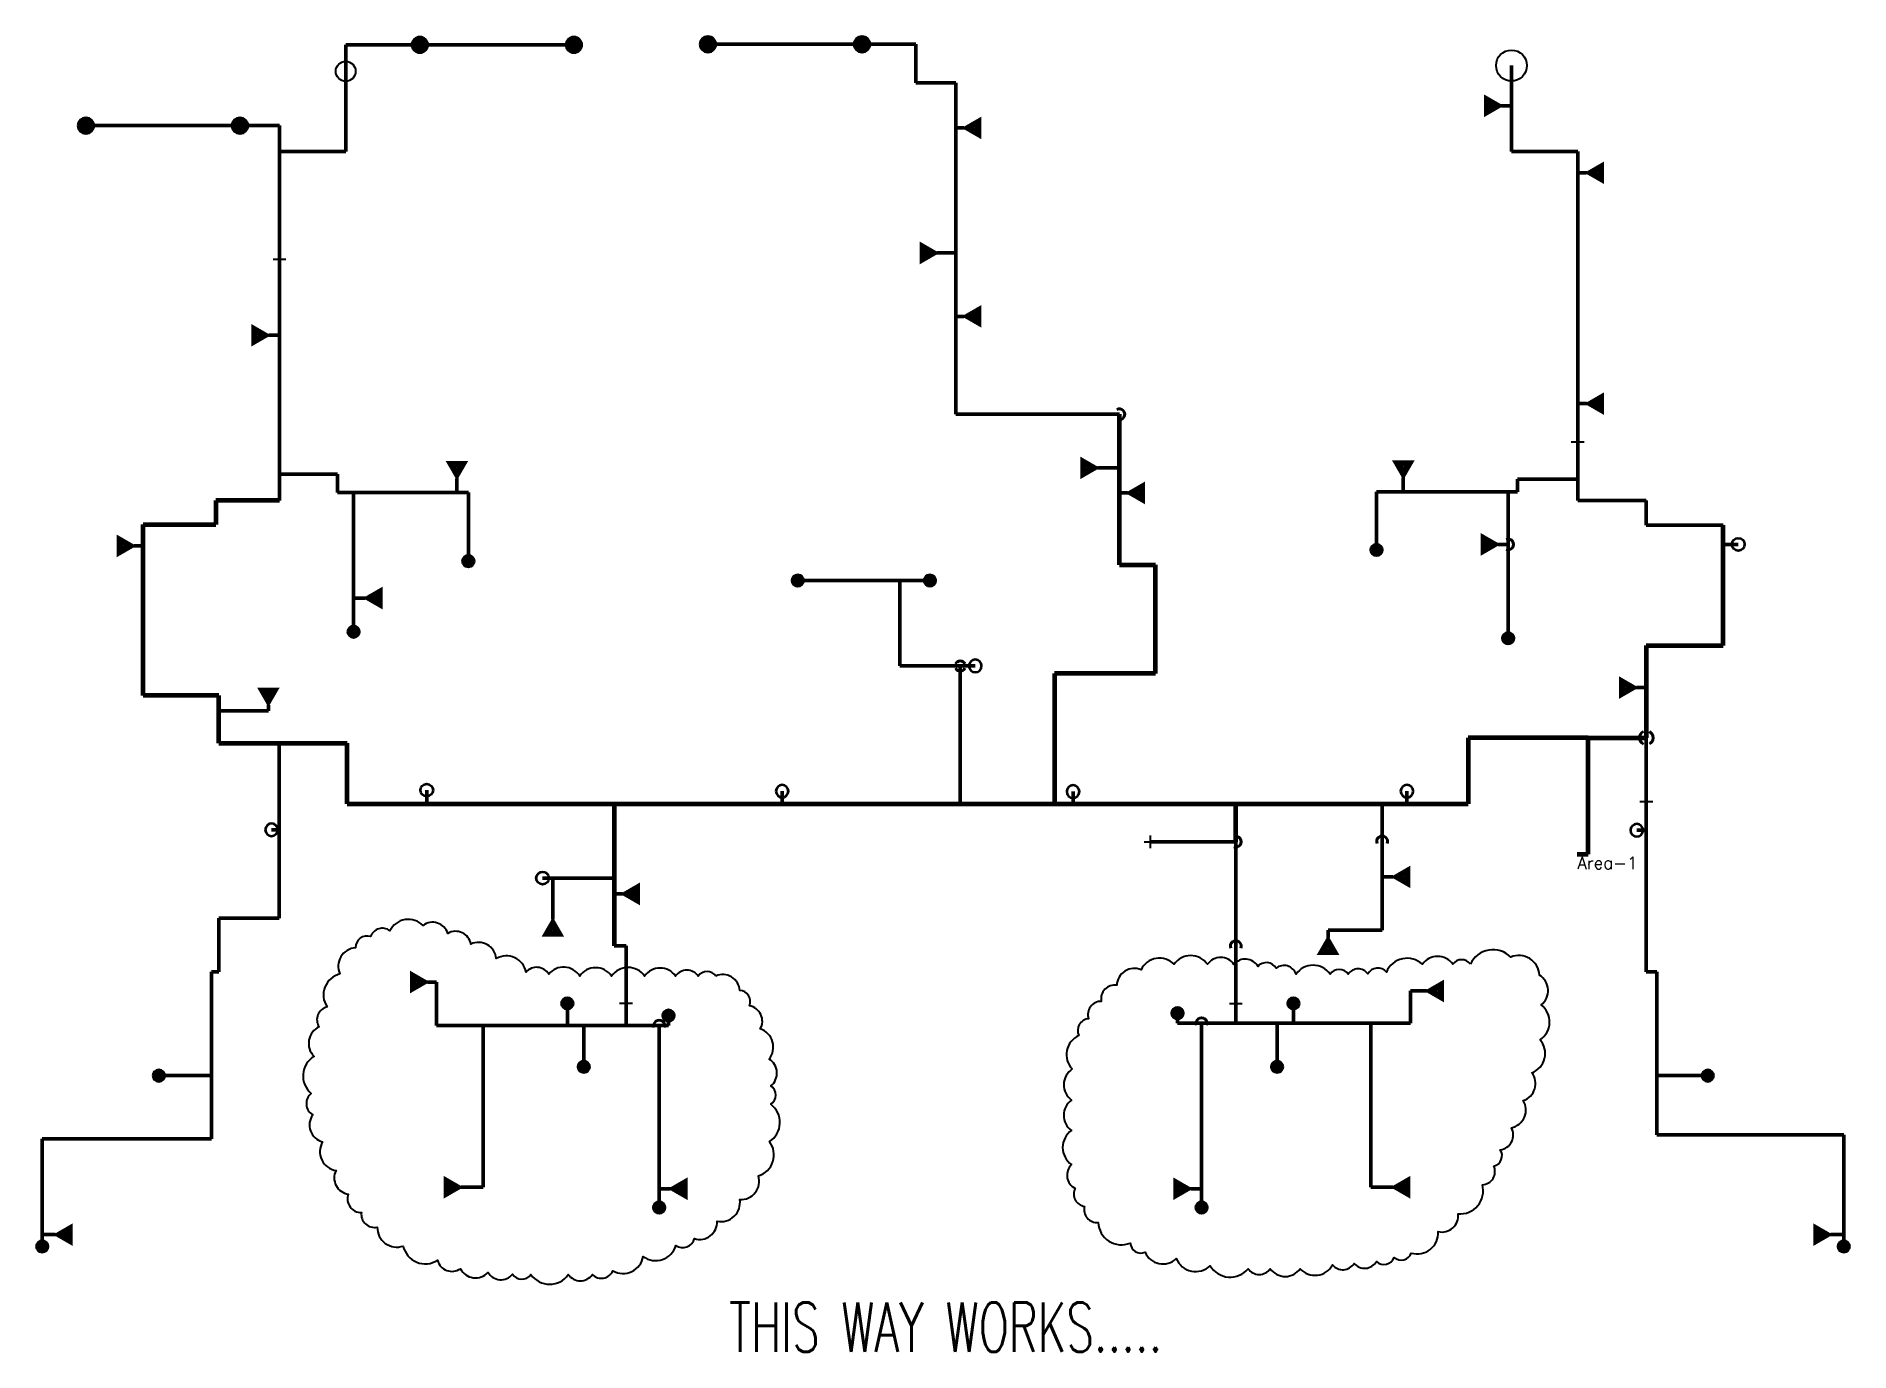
# Model space of a CAD drawing. Header units: inches. Extents: x -608 to 2119, y -619 to 1582.
# Drawn here: x 1272 to 2119, y -32 to 582 of the extents above; entities that cross this region are included whole.
import ezdxf

# ---------------------------------------------------------------- set-up
doc = ezdxf.new("R2010")
doc.units = ezdxf.units.IN
doc.header["$MEASUREMENT"] = 0
doc.header["$PDMODE"] = 2
doc.header["$PDSIZE"] = 3
doc.layers.add('spk-pipe-cuts', color=7, linetype='Continuous')
for name, color, linetype, lineweight in [('SPRK PIPE BL', 6, 'Continuous', 50), ('SPRK PIPEMN 2GR', 5, 'Continuous', 50), ('sprk-hd-conc', 7, 'Continuous', 30), ('sprk-hd-sw', 7, 'Continuous', 30), ('SPRK-HD-UP', 7, 'Continuous', 35), ('SPRK-PipeMN-2h', 7, 'Continuous', 60)]:
    doc.layers.add(name, color=color, linetype=linetype, lineweight=lineweight)
doc.styles.add('SIMPLEX', font='SIMPLEX.shx', dxfattribs={"width": 0.65, "height": 5.75})
doc.styles.get("Standard").update_dxf_attribs({"font": 'simplex.shx', "width": 0.65, "height": 5.75})

msp = doc.modelspace()

# ---------------------------------------------------------------- texts
at = {"insert": (1595.27, -9.38), "char_height": 23, "width": 2159.5371, "attachment_point": 1}
msp.add_mtext('THIS WAY WORKS.....', dxfattribs=at)

# ---------------------------------------------------------------- blocks, each defined once
blk = doc.blocks.new('AREA-CONFIG')
at = {"flags": 1}
for tag, p in [('IGNORE-SHORTER-THAN', (0, -41.4)), ('CUT-LONGER-THAN', (0, -48.3)), ('CUT-BRANCH-INTO', (0, -55.2)), ('CUT-MAIN-INTO', (0, -62.1)), ('MAIN-CUT-CLEARANCE', (0, -69))]:
    blk.add_attdef(tag, p, '', height=5.75, dxfattribs=at)
at = {"layer": 'spk-pipe-cuts', "style": 'SIMPLEX', "flags": 1}
for tag, p in [('AREA-ID', (0, 0)), ('MAIN-LABEL', (0, -13.8)), ('MAIN-START-NO', (0, -20.7)), ('BRANCH-LABEL', (0, -27.6)), ('BRANCH-START-NO', (0, -34.5))]:
    blk.add_attdef(tag, p, '', height=5.75, dxfattribs=at)
at = {"layer": 'spk-pipe-cuts', "style": 'SIMPLEX'}
blk.add_attdef('AREA-NAME', (0, -6.9), '', height=5.75, dxfattribs=at)
blk = doc.blocks.new('sprk-hd-sw')
at = {"layer": 'sprk-hd-sw', "const_width": 3}
blk.add_lwpolyline([(-2.06, 0), (-6.74, 2.7), (-6.74, -2.7)], close=True, dxfattribs=at)
at = {"layer": 'sprk-hd-sw'}
blk.add_circle((0, 0), 0.305, dxfattribs=at)
blk = doc.blocks.new('SPRK-HD-UP')
at = {"layer": 'SPRK-HD-UP'}
blk.add_circle((0, 0), 3.75, dxfattribs=at)
blk = doc.blocks.new('sprk-hd-conc')
at = {"layer": 'sprk-hd-conc', "const_width": 3.75}
blk.add_lwpolyline([(-1.875, 0, 1), (1.875, 0, 1)], format="xyb", close=True, dxfattribs=at)
at = {"layer": 'sprk-hd-conc'}
blk.add_circle((0, 0), 3.75, dxfattribs=at)

# ---------------------------------------------------------------- linework, layer by layer
for points in [[(1589.12, 143.1, 0.520567), (1580.85, 143.1, 0.520567), (1570.25, 143.1, 0.520567), (1555.8, 143.1, 0.520567), (1540.39, 143.1, 0.520567), (1525.47, 143.1, 0.520567), (1511.01, 143.91, 0.520567), (1500.39, 144.9, 0.520567), (1486.51, 151.25, 0.520567), (1474.64, 158.01, 0.520567), (1463.86, 163.03, 0.520567), (1452.26, 166.68, 0.520567), (1436.78, 164.21, 0.520567), (1427.77, 161.52, 0.520567), (1420.71, 156.34, 0.520567), (1413.42, 144.09, 0.520567), (1407.43, 128.7, 0.520567), (1403.71, 119.39, 0.520567), (1401.37, 105.57, 0.520567), (1400.06, 88.3, 0.520567), (1400.7, 78.26, 0.520567), (1405.29, 65.65, 0.520567), (1411.61, 52.22, 0.520567), (1417.34, 41.26, 0.520567), (1423.46, 32.63, 0.520567), (1430.87, 25.81, 0.520567), (1443.02, 16.99, 0.520567), (1459.06, 10.32, 0.520567), (1469.75, 6.4, 0.520567), (1482.63, 4.68, 0.520567), (1494.06, 3.82, 0.520567), (1502.65, 3.66, 0.520567), (1520.12, 3.65, 0.520567), (1531.41, 3.64, 0.520567), (1541, 5.41, 0.520567), (1555.15, 12.06, 0.520567), (1570.45, 17.3, 0.520567), (1579.1, 20.44, 0.520567), (1589.68, 28.57, 0.520567), (1600.3, 38.7, 0.520567), (1608.99, 49.76, 0.520567), (1614.16, 65.8, 0.520567), (1614.82, 83.18, 0.520567), (1614.83, 91.82, 0.520567), (1613.99, 104.31, 0.520567), (1609.85, 118.37, 0.520567), (1604.79, 129.2, 0.520567), (1600.31, 136.4, 0.520567)], [(1941.7, 148.6, 0.520567), (1933.43, 148.6, 0.520567), (1919.23, 148.6, 0.520567), (1902.43, 144.98, 0.520567), (1893.78, 144.09, 0.520567), (1884.6, 144.02, 0.520567), (1876.11, 144.02, 0.520567), (1860.19, 144.01, 0.520567), (1850.85, 146.75, 0.520567), (1842.43, 147.6, 0.520567), (1831.2, 148.55, 0.520567), (1818.81, 148.6, 0.520567), (1803.2, 148.6, 0.520567), (1787.8, 146.06, 0.520567), (1776.42, 138.77, 0.520567), (1769.2, 131.29, 0.520567), (1763.27, 123.17, 0.520567), (1758.71, 115.29, 0.520567), (1755.62, 99.7, 0.520567), (1755.32, 85.17, 0.520567), (1755.31, 71, 0.520567), (1755.31, 55.01, 0.520567), (1757.02, 43.91, 0.520567), (1761.38, 35.52, 0.520567), (1767.75, 27.98, 0.520567), (1782.74, 18.4, 0.520567), (1789.64, 14.08, 0.520567), (1804.2, 11.12, 0.520567), (1820.11, 7.78, 0.520567), (1837.79, 6.41, 0.520567), (1848.15, 6.4, 0.520567), (1862.16, 6.4, 0.520567), (1877.27, 8.21, 0.520567), (1887.29, 8.89, 0.520567), (1897.75, 9.77, 0.520567), (1906.12, 11.64, 0.520567), (1914.05, 13.71, 0.520567), (1926.63, 23.71, 0.520567), (1935.92, 32.03, 0.520567), (1947.28, 45.59, 0.520567), (1952.66, 54.35, 0.520567), (1955.66, 61.9, 0.520567), (1960.86, 72.23, 0.520567), (1966.36, 84.99, 0.520567), (1970.42, 97.9, 0.520567), (1974.21, 113.35, 0.520567), (1974.73, 129.58, 0.520567), (1973.91, 143.57, 0.520567), (1960.54, 151.97, 0.520567)]]:
    msp.add_lwpolyline(points, format="xyb", close=True)
at = {"layer": 'spk-pipe-cuts'}
for centre, radius in [((1416.14, 565.73), 4.65), ((1960.86, 568.42), 7.21)]:
    msp.add_circle(centre, radius, dxfattribs=at)
for p in [(1385.19, 478.03), (1991.8, 392.69), (2023.87, 224.6, 0), (1792.17, 205.83), (1547.13, 130.46), (1832.06, 130.34, 0)]:
    msp.add_point(p, dxfattribs=at)
at = {"layer": 'SPRK PIPE BL'}
for p, q in [((1416.14, 578.09), (1416.14, 528.2)), ((1522.77, 578.09), (1416.14, 578.09)), ((1585.39, 578.34), (1682.61, 578.34)), ((1682.61, 578.34), (1682.61, 560.39)), ((1960.86, 568.42), (1960.86, 528.2)), ((1682.61, 560.39), (1701.23, 560.39)), ((1701.23, 560.39), (1701.23, 405.5)), ((1956.31, 549.62), (1960.86, 549.62)), ((1294.73, 540.34), (1385.19, 540.34)), ((1385.19, 540.34), (1385.19, 478.03)), ((1704.94, 539.28), (1701.23, 539.28)), ((1416.14, 528.2), (1385.19, 528.2)), ((1960.86, 528.2), (1991.8, 528.2)), ((1991.8, 392.69), (1991.8, 528.2)), ((1995.91, 518.33), (1991.8, 518.33)), ((1692.64, 480.88), (1701.23, 480.88)), ((1704.94, 451.27), (1701.23, 451.27)), ((1380.22, 442.43), (1385.19, 442.43)), ((1995.91, 410.48), (1991.8, 410.48)), ((1412.38, 377.6), (1385.19, 377.6)), ((1412.38, 369.03), (1412.38, 377.6)), ((1468.1, 375.52), (1468.1, 369.03)), ((1767.58, 380.48), (1777.64, 380.48)), ((1910.33, 375.75), (1910.33, 369.27)), ((1963.72, 375.27), (1991.8, 375.27)), ((1963.72, 369.27), (1963.72, 375.27)), ((1473.44, 369.03), (1412.38, 369.03)), ((1419.83, 369.03), (1419.83, 303.96)), ((1473.44, 336.93), (1473.44, 369.03)), ((1781.35, 368.78), (1777.64, 368.78)), ((1897.8, 342.14), (1897.8, 369.27)), ((1897.8, 369.27), (1963.72, 369.27)), ((1959.31, 369.27), (1959.31, 300.88)), ((1317.37, 344.03), (1321.53, 344.03)), ((1954.77, 344.73), (1959.31, 344.73)), ((2066.82, 344.73), (2059.84, 344.73)), ((1627.36, 327.85), (1689.15, 327.85)), ((1675.09, 327.85), (1675.09, 287.94)), ((1425.11, 319.67), (1419.83, 319.67)), ((1675.09, 287.94), (1703.3, 287.94)), ((1703.3, 287.94), (1710.3, 287.94)), ((1703.3, 287.94), (1703.3, 223.56)), ((2019.33, 277.85), (2023.87, 277.85)), ((1380.02, 267.03), (1356.84, 267.03)), ((1380.02, 269.65), (1380.02, 267.03)), ((1384.99, 170.07), (1384.99, 251.95, 0)), ((1453.99, 229.93), (1453.99, 223.56)), ((1620.08, 229.46), (1620.08, 223.56)), ((1756, 229.28), (1756, 223.38)), ((1912, 229.46), (1912, 223.56)), ((1900.44, 164.52), (1900.44, 223.56)), ((2023.87, 224.6, 0), (2023.83, 145.12)), ((1381.47, 211.41, 0), (1384.99, 211.41, 0)), ((2019.43, 211.22), (2023.87, 211.22)), ((1508.15, 188.83), (1541.58, 188.83)), ((1512.94, 169.69), (1512.94, 188.83)), ((1905.44, 189.41), (1900.44, 189.41)), ((1545.34, 181.47), (1541.58, 181.47)), ((1356.84, 170.07), (1384.99, 170.07)), ((1356.84, 145.12), (1356.84, 170.07)), ((1875.16, 164.52), (1900.44, 164.52)), ((1875.16, 161.21), (1875.16, 164.52)), ((1353.48, 145.12), (1353.48, 67)), ((1356.84, 145.12), (1353.48, 145.12)), ((2023.83, 145.12), (2028.73, 145.12)), ((2028.73, 145.12), (2028.73, 69)), ((1454.43, 140.31), (1458.58, 140.31)), ((1458.58, 140.31), (1458.58, 119.96)), ((1921.08, 136.13), (1913.62, 136.13)), ((1913.62, 136.13), (1913.62, 121.09)), ((1519.7, 130.34), (1519.7, 119.96)), ((1547.13, 130.46), (1547.13, 119.96)), ((1832.06, 130.34, 0), (1832.06, 121.09, 0)), ((1858.99, 130.34), (1858.99, 121.09)), ((1458.58, 119.96), (1566.98, 119.96)), ((1480.33, 44.45), (1480.33, 119.96)), ((1527.36, 100.73), (1527.36, 119.96)), ((1562.63, 34.98), (1562.63, 119.96)), ((1566.98, 124.63), (1566.98, 119.96)), ((1804.82, 125.76, 0), (1804.82, 121.09, 0)), ((1913.62, 121.09), (1804.82, 121.09, 0)), ((1816.07, 34.98), (1816.07, 121.09)), ((1851.33, 100.73), (1851.33, 121.09)), ((1895.18, 44.45), (1895.18, 121.09)), ((1328.84, 96.57), (1353.48, 96.57)), ((2052.57, 96.57), (2028.73, 96.57)), ((2028.73, 69), (2116.11, 69)), ((2116.11, 69), (2116.11, 16.81)), ((1274.36, 67), (1274.36, 16.81)), ((1353.48, 67), (1274.36, 67)), ((1470.2, 44.45), (1480.33, 44.45)), ((1567.63, 43.75), (1562.63, 43.75)), ((1811.07, 43.75), (1816.07, 43.75)), ((1905.31, 44.45), (1895.18, 44.45)), ((1280.36, 22.3), (1274.36, 22.3)), ((2110.12, 22.3), (2116.11, 22.3))]:
    msp.add_line(p, q, dxfattribs=at)
at = {"layer": 'SPRK PIPE BL', "lineweight": 40}
for centre, radius, start, end in [((1959.31, 344.73), 2.53, 248.25949, 111.7405), ((1703.3, 287.94), 2.4, 23.78618, 156.21382), ((1703.3, 287.94), 2.4, 206.30047, 333.69953), ((1900.44, 206), 2.53, 338.2595, 201.7405), ((1562.63, 119.96), 2.53, 338.2595, 201.7405), ((1816.07, 121.09, 0), 2.53, 338.2595, 201.7405)]:
    msp.add_arc(centre, radius, start, end, dxfattribs=at)
at = {"layer": 'SPRK PIPEMN 2GR'}
for p, q in [((1385.19, 478.03), (1385.19, 365.3)), ((1701.23, 405.5), (1777.64, 405.5)), ((1991.8, 392.69), (1991.8, 365.3)), ((2023.87, 365.3), (1991.8, 365.3)), ((2023.87, 365.3), (2023.87, 353.71)), ((2059.84, 353.71), (2023.87, 353.71)), ((2023.87, 254.41, 0), (2023.87, 224.6, 0)), ((1792.17, 205.83), (1832.06, 205.83)), ((1832.06, 205.83), (1832.06, 130.34, 0)), ((1541.58, 157.23), (1547.13, 157.23)), ((1547.13, 157.23), (1547.13, 130.46))]:
    msp.add_line(p, q, dxfattribs=at)
at = {"layer": 'SPRK PIPEMN 2GR', "lineweight": 40}
for centre, start, end in [((1777.64, 405.5), 254.3943, 117.8753), ((1832.06, 205.83), 248.2595, 111.7405), ((1832.06, 157.01, 0), 338.2595, 201.7405)]:
    msp.add_arc(centre, 2.53, start, end, dxfattribs=at)
at = {"layer": 'SPRK-PipeMN-2h'}
for p, q in [((1777.64, 335.21), (1777.64, 405.5)), ((1355.47, 365.3), (1355.47, 354.02)), ((1385.19, 365.3), (1355.47, 365.3)), ((1321.53, 354.02), (1355.47, 354.02)), ((1321.53, 274.14), (1321.53, 354.02)), ((2059.84, 297.55), (2059.84, 353.71)), ((1777.64, 335.21), (1794.6, 335.21)), ((1794.6, 284.45), (1794.6, 335.21)), ((2023.87, 297.55), (2023.87, 254.41, 0)), ((2023.87, 297.55), (2059.84, 297.55)), ((1794.6, 284.45), (1747.33, 284.45)), ((1747.33, 284.45), (1747.33, 223.56)), ((1356.84, 274.14), (1321.53, 274.14)), ((1356.84, 251.95), (1356.84, 274.14)), ((1996.63, 254.41, 0.03), (1940.68, 254.41, 0.01)), ((1940.68, 254.41, 0.01), (1940.68, 223.56, 0.03)), ((1996.63, 254.41, 0.03), (2023.87, 254.41, 0)), ((1996.63, 199.97, -0.28), (1996.63, 254.41, 0.03)), ((1356.84, 251.95), (1416.79, 251.95, 0)), ((1416.79, 223.56), (1416.79, 251.95)), ((1416.79, 223.56, 0), (1940.68, 223.56, 0.03)), ((1541.58, 223.56), (1541.58, 157.23)), ((1832.06, 205.83), (1832.06, 223.56, 0.03)), ((1991.63, 199.97, -0.28), (1996.63, 199.97, -0.28))]:
    msp.add_line(p, q, dxfattribs=at)
at = {"layer": 'SPRK-PipeMN-2h', "lineweight": 40}
for start, end in [(113.78618, 246.21382), (296.30047, 63.69953)]:
    msp.add_arc((2023.87, 254.41, 0), 3.21, start, end, dxfattribs=at)

# ---------------------------------------------------------------- block references
at = {"layer": 'spk-pipe-cuts'}
msp.add_blockref('AREA-CONFIG', (1991.63, 199.97), dxfattribs=at).add_auto_attribs({'AREA-NAME': 'Area-1'})
at = {"layer": 'sprk-hd-conc'}
for p in [(1450.77, 578.09), (1522.77, 578.09), (1585.39, 578.34), (1657.39, 578.34), (1294.73, 540.34), (1366.73, 540.34)]:
    msp.add_blockref('sprk-hd-conc', p, dxfattribs=at)
at = {"layer": 'sprk-hd-conc', "yscale": 0.75, "zscale": 0.75}
for p, xscale in [((1473.44, 336.93), -0.75), ((1897.8, 342.14), -0.75), ((1627.36, 327.85), -0.75), ((1689.15, 327.85), -0.75), ((1419.83, 303.96), -0.75), ((1959.31, 300.88), -0.75), ((1519.7, 130.34), -0.75), ((1566.98, 124.63), -0.75), ((1804.82, 125.76, 0), 0.75), ((1858.99, 130.34), 0.75), ((1527.36, 100.73), -0.75), ((1851.33, 100.73), 0.75), ((1328.84, 96.57), -0.75), ((2052.57, 96.57), 0.75), ((1562.63, 34.98), -0.75), ((1816.07, 34.98), 0.75), ((1274.36, 16.81), -0.75), ((2116.11, 16.81), 0.75)]:
    msp.add_blockref('sprk-hd-conc', p, dxfattribs=dict(at, xscale=xscale))
at = {"layer": 'sprk-hd-sw', "xscale": -1}
for p, rotation in [((1956.31, 549.62), 180), ((1468.1, 375.52), 90), ((1910.33, 375.75), 90), ((1954.77, 344.73), 180), ((2019.33, 277.85), 180), ((1811.07, 43.75), 180), ((2110.12, 22.3), 180)]:
    msp.add_blockref('sprk-hd-sw', p, dxfattribs=dict(at, rotation=rotation))
at = {"layer": 'sprk-hd-sw'}
for p, rotation in [((1704.94, 539.28), 180), ((1704.94, 451.27), 180), ((1781.35, 368.78), 180), ((1425.11, 319.67), 180), ((1380.02, 269.65), 270), ((1545.34, 181.47), 180), ((1905.44, 189.41), 180), ((1512.94, 169.69), 90), ((1875.16, 161.21), 90), ((1567.63, 43.75), 180), ((1280.36, 22.3), 180)]:
    msp.add_blockref('sprk-hd-sw', p, dxfattribs=dict(at, rotation=rotation))
at = {"layer": 'sprk-hd-sw', "xscale": -1}
for p in [(1995.91, 518.33), (1995.91, 410.48), (1921.08, 136.13), (1905.31, 44.45)]:
    msp.add_blockref('sprk-hd-sw', p, dxfattribs=at)
at = {"layer": 'sprk-hd-sw'}
for p in [(1692.64, 480.88), (1380.22, 442.43), (1767.58, 380.48), (1317.37, 344.03), (1454.43, 140.31), (1470.2, 44.45)]:
    msp.add_blockref('sprk-hd-sw', p, dxfattribs=at)
at = {"layer": 'SPRK-HD-UP'}
for p, xscale, yscale, zscale in [((2066.82, 344.73), 0.7874999999985448, 0.7874999999985448, 0.7874999999985448), ((1620.08, 229.46), -0.7874999999985448, 0.7875000000003638, 0.7875000000000001), ((1381.47, 211.41, 0), -0.7874999999985448, 0.7875000000003638, 0.7875000000000001)]:
    msp.add_blockref('SPRK-HD-UP', p, dxfattribs=dict(at, xscale=xscale, yscale=yscale, zscale=zscale))
for p, xscale, yscale, zscale, rotation in [((1710.3, 287.94), -0.7874999999985448, 0.7875000000003638, 0.7875000000000001, 270), ((1453.99, 229.93), 0.7874999999985448, 0.7874999999985448, 0.7874999999985448, 180), ((1756, 229.28), -0.7874999999985559, 0.7875000000003638, 0.7875000000000001, 359.9996740391522), ((1912, 229.46), -0.7874999999985559, 0.7875000000003638, 0.7875000000000001, 359.9996740391522), ((2019.43, 211.22), -0.7874999999985448, 0.7875000000003638, 0.7875000000000001, 180), ((1508.15, 188.83), 0.7874999999985448, 0.7874999999985448, 0.7874999999985448, 180)]:
    msp.add_blockref('SPRK-HD-UP', p, dxfattribs=dict(at, xscale=xscale, yscale=yscale, zscale=zscale, rotation=rotation))

msp.set_redraw_order([(e.dxf.handle, doc.entitydb.next_handle()) for e in msp.query("TEXT MTEXT ATTDEF DIMENSION ARC_DIMENSION")])  # texts and dimensions are drawn at this point

doc.saveas('drawing.dxf')
